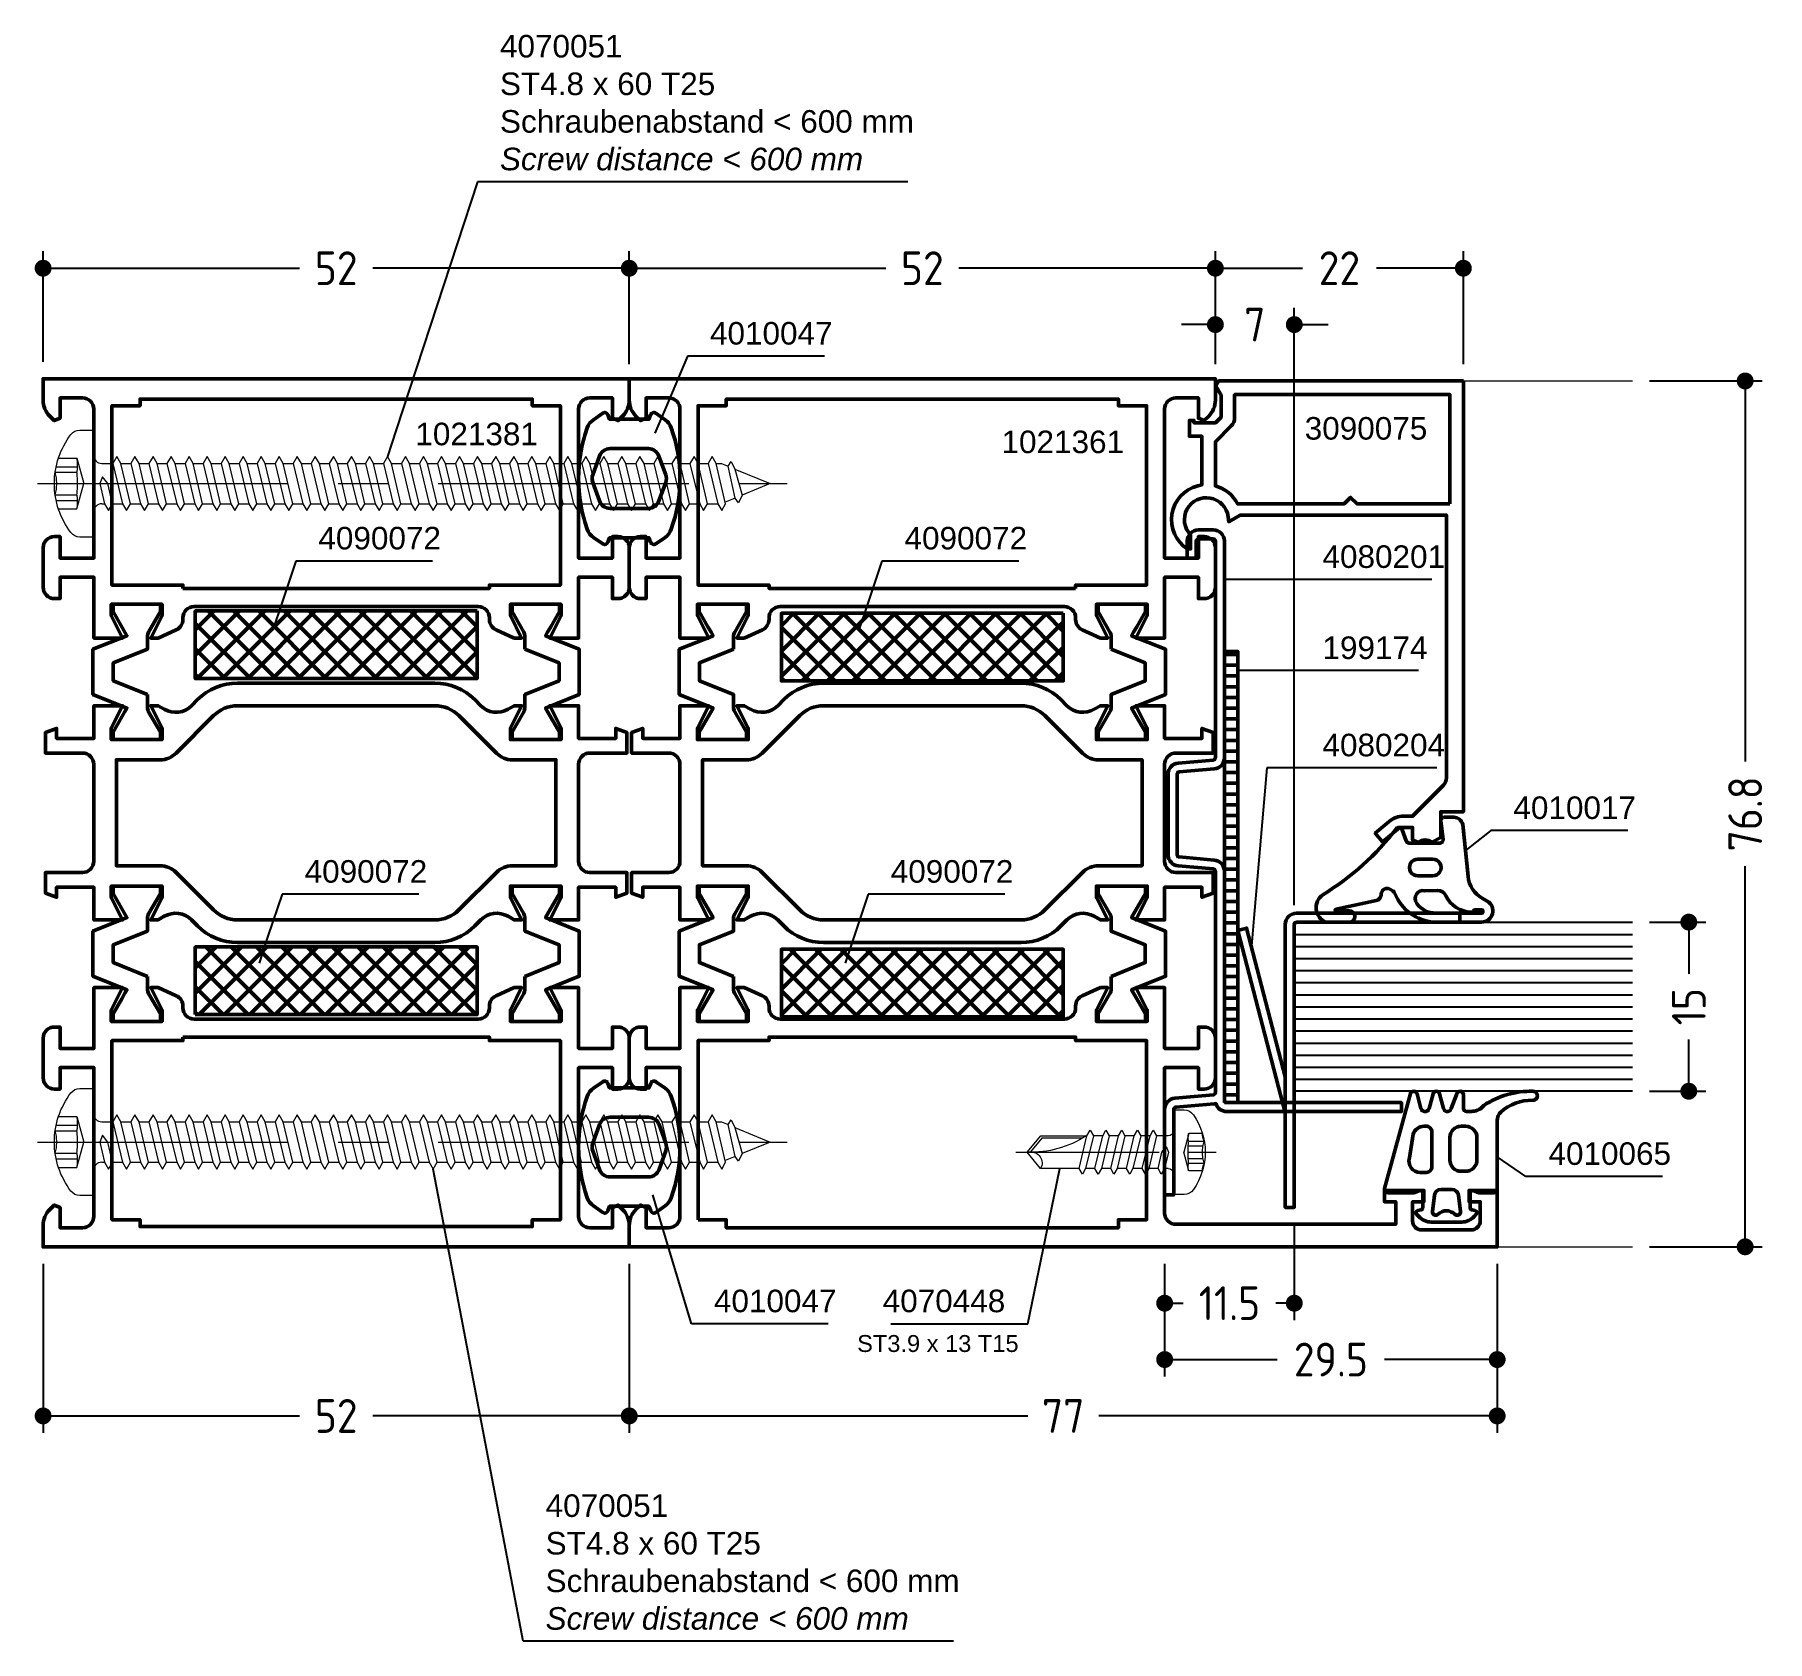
# Model space of a CAD drawing. Header units: millimetres. Extents: x 29 to 183, y 69 to 211.
import ezdxf

# ---------------------------------------------------------------- set-up
doc = ezdxf.new("R2010")
doc.units = ezdxf.units.MM
doc.linetypes.add('CENTER', pattern=[50.8, 31.75, -6.35, 6.35, -6.35])
doc.linetypes.add('HIDDEN', pattern=[9.525, 6.35, -3.175])
for name, color, linetype, lineweight in [('AM_5', 3, 'Continuous', 25), ('AM_C', 50, 'Continuous', 50), ('AM_S', 80, 'Continuous', 50), ('Cent3', 70, 'CENTER', 18), ('CHide4', 10, 'HIDDEN', 13), ('Cont2', 2, 'Continuous', 25), ('Cont3', 70, 'Continuous', 18), ('Cont4', 10, 'Continuous', 13)]:
    doc.layers.add(name, color=color, linetype=linetype, lineweight=lineweight)
doc.layers.add('WBC-GER-ENG', color=7, linetype='Continuous')
doc.styles.add('HBS_DIMTEXTSTYLE', font='isocp.shx')
doc.styles.add('SWISSL', font='swissl.ttf')
doc.dimstyles.new('Konstruktionsschnitt 1-1$0', dxfattribs={"dimscale": 0, "dimtxt": 3, "dimasz": 1.5, "dimexe": 1.5, "dimexo": 1.5, "dimgap": 1.5, "dimtad": 0, "dimdsep": 46, "dimtxsty": 'HBS_DIMTEXTSTYLE', "dimblk": 'PUNKT', "dimcen": 0, "dimclrd": 3, "dimclre": 3, "dimclrt": 2, "dimadec": 1, "dimazin": 2, "dimtfac": 0.7, "dimtofl": 0, "dimtmove": 0, "dimatfit": 3, "dimfxl": 0, "dimtolj": 1, "dimtzin": 0, "dimarcsym": 0})

msp = doc.modelspace()

# ---------------------------------------------------------------- texts
at = {"layer": 'AM_5', "color": 2, "char_height": 2, "attachment_point": 3, "style": 'SWISSL'}
for s, insert in [('1021381', (73.899, 176.767)), ('3090075', (152.8, 177.267)), ('1021361', (125.9, 176.067))]:
    msp.add_mtext(s, dxfattribs=dict(at, insert=insert))

# ---------------------------------------------------------------- blocks, each defined once
blk = doc.blocks.new('*U22', base_point=(71.57, 97.47))
for p, q in [((71.57, 111.39), (41.57, 111.39)), ((71.57, 110.32), (41.57, 110.32)), ((71.57, 109.25), (41.57, 109.25)), ((71.57, 108.18), (41.57, 108.18)), ((71.57, 107.11), (41.57, 107.11)), ((71.57, 106.04), (41.57, 106.04)), ((71.57, 104.97), (41.57, 104.97)), ((71.57, 103.89), (41.57, 103.89)), ((71.57, 102.82), (41.57, 102.82)), ((71.57, 101.75), (41.57, 101.75)), ((71.57, 100.68), (41.57, 100.68)), ((71.57, 99.61), (41.57, 99.61)), ((71.57, 98.54), (41.57, 98.54))]:
    blk.add_line(p, q)
blk.add_lwpolyline([(41.57, 97.47), (71.57, 97.47), (71.57, 112.47), (41.57, 112.47)])
blk = doc.blocks.new('ws4070448')
at = {"layer": 'Cent3', "ltscale": 0.4}
blk.add_lwpolyline([(0, -14), (0, 3.8)], dxfattribs=at)
at = {"layer": 'CHide4', "ltscale": 0.3}
for p, q in [((-0.97, 1.33), (-0.97, 2.72)), ((-0.56, 1.33), (-0.56, 2.61)), ((0.56, 1.33), (0.56, 2.61)), ((0.97, 1.33), (0.97, 2.72))]:
    blk.add_line(p, q, dxfattribs=at)
for points in [[(-1.65, 2.56), (-1.65, 1.33)], [(1.65, 2.56), (1.65, 1.33)], [(-1.65, 1.33), (0, 0.89)], [(1.65, 1.33), (0, 0.89)]]:
    blk.add_lwpolyline(points, dxfattribs=at)
for centre, radius, start, end in [((-1.59, 3.84), 1.28, 267.2848, 298.8872), ((0, 5.49), 2.94, 250.6988, 289.3012), ((1.59, 3.84), 1.28, 241.1128, 272.7152), ((-1.31, 2.49), 1.21, 253.6643, 286.3357), ((0, 11.41), 10.13, 264.4948, 275.5052), ((1.31, 2.49), 1.21, 253.6643, 286.3357)]:
    blk.add_arc(centre, radius, start, end, dxfattribs=at)
at = {"layer": 'Cont4'}
blk.add_lwpolyline([(3.32, 1.75, 0.314856), (-3.32, 1.75, 0.244912), (-3.75, 0.93), (-3.75, 0), (3.75, 0), (3.75, 0.93, 0.244912), (3.32, 1.75, 0.138291)], format="xyb", dxfattribs=at)
for points in [[(-1.95, -1.1), (-1.45, -1.39), (0, -1.04), (0.5, -0.67), (0, -0.47), (-1.45, -0.81)], [(-1.95, -2.5), (-1.45, -2.79), (1.45, -2.1), (1.95, -1.81), (1.45, -1.52), (-1.45, -2.21)], [(-1.95, -3.9), (-1.45, -4.19), (1.45, -3.5), (1.95, -3.21), (1.45, -2.92), (-1.45, -3.61)], [(-1.95, -5.3), (-1.45, -5.59), (1.45, -4.9), (1.95, -4.61), (1.45, -4.32), (-1.45, -5.01)], [(-1.95, -6.7), (-1.45, -6.99), (1.45, -6.3), (1.95, -6.01), (1.45, -5.72), (-1.45, -6.41)], [(-1.45, -8.39), (1.45, -7.7), (1.95, -7.41), (1.45, -7.12), (-1.45, -7.81), (-1.95, -8.1)]]:
    blk.add_lwpolyline(points, close=True, dxfattribs=at)
for points in [[(-1.45, -0.5), (-1.45, -0.81)], [(-1.45, -1.39), (-1.45, -2.21)], [(-1.45, -1.39), (-1.45, -2.21)], [(1.45, -0.5), (1.45, -1.52)], [(-1.45, -2.79), (-1.45, -3.61)], [(1.45, -2.1), (1.45, -2.92)], [(-1.45, -4.19), (-1.45, -5.01)], [(1.45, -3.5), (1.45, -4.32)], [(-1.45, -5.59), (-1.45, -6.41)], [(1.45, -4.9), (1.45, -5.72)], [(-1.45, -6.99), (-1.45, -7.81)], [(1.45, -6.3), (1.45, -7.12)], [(-1.45, -8.38), (-1.45, -11.81), (0, -13), (1.45, -11.79), (1.45, -7.7)], [(1.24, -8.17), (1.24, -11.7), (0.03, -12.71)]]:
    blk.add_lwpolyline(points, dxfattribs=at)
for centre, radius, start, end in [((-1.95, -0.5), 0.5, 0, 90), ((1.95, -0.5), 0.5, 90, 180), ((8.74, -12.6), 8.74, 146.5114, 182.6031), ((-0.95, -12.64), 0.965, 350.682, 121.1143)]:
    blk.add_arc(centre, radius, start, end, dxfattribs=at)
blk = doc.blocks.new('*S271')
at = {"layer": 'AM_5', "color": 3, "linetype": 'Continuous'}
blk.add_line((119.7, 108.16), (120.2, 110.61), dxfattribs=at)
at = {"layer": 'AM_5', "color": 3}
for p, q in [((117.36, 96.84), (119.7, 108.16)), ((105.21, 96.84), (117.36, 96.84))]:
    blk.add_line(p, q, dxfattribs=at)
at = {"layer": 'AM_5', "color": 2, "insert": (115.36, 97.84), "char_height": 2, "attachment_point": 9, "style": 'SWISSL'}
blk.add_mtext('4070448', dxfattribs=at)
blk = doc.blocks.new('ZAHL links')
at = {"layer": 'AM_5', "color": 2, "style": 'SWISSL'}
blk.add_attdef('XXX', (1.85, -2.5), '', height=1.5, dxfattribs=at)
blk = doc.blocks.new('PUNKT')
at = {"color": 0, "linetype": 'Continuous'}
blk.add_line((-0.5, 0), (-1, 0), dxfattribs=at)
at = {"color": 0, "linetype": 'Continuous', "const_width": 0.5}
blk.add_lwpolyline([(-0.25, 0, 1), (0.25, 0, 1)], format="xyb", close=True, dxfattribs=at)
blk = doc.blocks.new('*D26')
at = {"layer": 'AM_5', "color": 3, "lineweight": -2, "transparency": 16777216}
for p, q in [((172.5, 132.47), (177.5, 132.47)), ((176, 130.97), (176, 127.88)), ((176, 118.97), (176, 122.05)), ((172.5, 117.47), (177.5, 117.47))]:
    blk.add_line(p, q, dxfattribs=at)
at = {"layer": 'AM_5', "color": 3, "lineweight": -2, "transparency": 16777216, "xscale": 1.5, "yscale": 1.5, "zscale": 1.5}
for p, rotation in [((176, 132.47), 90), ((176, 117.47), 270)]:
    blk.add_blockref('PUNKT', p, dxfattribs=dict(at, rotation=rotation))
at = {"layer": 'AM_5', "color": 2, "transparency": 16777216, "insert": (176, 124.97), "char_height": 3, "attachment_point": 5, "rotation": 90, "style": 'HBS_DIMTEXTSTYLE'}
blk.add_mtext('\\A1;15', dxfattribs=at)
blk = doc.blocks.new('*D27')
at = {"layer": 'AM_5', "color": 3, "lineweight": -2, "transparency": 16777216}
for p, q in [((172.5, 180.47), (182.5, 180.47)), ((181, 178.97), (181, 146.72)), ((181, 105.17), (181, 137.42)), ((172.5, 103.67), (182.5, 103.67))]:
    blk.add_line(p, q, dxfattribs=at)
at = {"layer": 'AM_5', "color": 3, "lineweight": -2, "transparency": 16777216, "xscale": 1.5, "yscale": 1.5, "zscale": 1.5}
for p, rotation in [((181, 180.47), 90), ((181, 103.67), 270)]:
    blk.add_blockref('PUNKT', p, dxfattribs=dict(at, rotation=rotation))
at = {"layer": 'AM_5', "color": 2, "transparency": 16777216, "insert": (181, 142.07), "char_height": 3, "attachment_point": 5, "rotation": 90, "style": 'HBS_DIMTEXTSTYLE'}
blk.add_mtext('\\A1;76.8', dxfattribs=at)
blk = doc.blocks.new('*D28')
at = {"layer": 'AM_5', "color": 3, "lineweight": -2, "transparency": 16777216}
for p, q in [((30, 182.17), (30, 191.97)), ((82, 181.97), (82, 191.97)), ((31.5, 190.47), (52.76, 190.47)), ((80.5, 190.47), (59.24, 190.47))]:
    blk.add_line(p, q, dxfattribs=at)
at = {"layer": 'AM_5', "color": 3, "lineweight": -2, "transparency": 16777216, "xscale": 1.5, "yscale": 1.5, "zscale": 1.5, "rotation": 180}
blk.add_blockref('PUNKT', (30, 190.47), dxfattribs=at)
at = {"layer": 'AM_5', "color": 3, "lineweight": -2, "transparency": 16777216, "xscale": 1.5, "yscale": 1.5, "zscale": 1.5}
blk.add_blockref('PUNKT', (82, 190.47), dxfattribs=at)
at = {"layer": 'AM_5', "color": 2, "transparency": 16777216, "insert": (56, 190.47), "char_height": 3, "attachment_point": 5, "style": 'HBS_DIMTEXTSTYLE'}
blk.add_mtext('\\A1;52', dxfattribs=at)
blk = doc.blocks.new('*D29')
at = {"layer": 'AM_5', "color": 3, "lineweight": -2, "transparency": 16777216}
for p, q in [((82, 181.97), (82, 191.97)), ((134, 181.97), (134, 191.97)), ((83.5, 190.47), (104.76, 190.47)), ((132.5, 190.47), (111.24, 190.47))]:
    blk.add_line(p, q, dxfattribs=at)
at = {"layer": 'AM_5', "color": 3, "lineweight": -2, "transparency": 16777216, "xscale": 1.5, "yscale": 1.5, "zscale": 1.5, "rotation": 180}
blk.add_blockref('PUNKT', (82, 190.47), dxfattribs=at)
at = {"layer": 'AM_5', "color": 3, "lineweight": -2, "transparency": 16777216, "xscale": 1.5, "yscale": 1.5, "zscale": 1.5}
blk.add_blockref('PUNKT', (134, 190.47), dxfattribs=at)
at = {"layer": 'AM_5', "color": 2, "transparency": 16777216, "insert": (108, 190.47), "char_height": 3, "attachment_point": 5, "style": 'HBS_DIMTEXTSTYLE'}
blk.add_mtext('\\A1;52', dxfattribs=at)
blk = doc.blocks.new('*D30')
at = {"layer": 'AM_5', "color": 3, "lineweight": -2, "transparency": 16777216}
for p, q in [((134, 181.97), (134, 191.97)), ((156, 181.97), (156, 191.97)), ((135.5, 190.47), (141.72, 190.47)), ((154.5, 190.47), (148.28, 190.47))]:
    blk.add_line(p, q, dxfattribs=at)
at = {"layer": 'AM_5', "color": 3, "lineweight": -2, "transparency": 16777216, "xscale": 1.5, "yscale": 1.5, "zscale": 1.5, "rotation": 180}
blk.add_blockref('PUNKT', (134, 190.47), dxfattribs=at)
at = {"layer": 'AM_5', "color": 3, "lineweight": -2, "transparency": 16777216, "xscale": 1.5, "yscale": 1.5, "zscale": 1.5}
blk.add_blockref('PUNKT', (156, 190.47), dxfattribs=at)
at = {"layer": 'AM_5', "color": 2, "transparency": 16777216, "insert": (145, 190.47), "char_height": 3, "attachment_point": 5, "style": 'HBS_DIMTEXTSTYLE'}
blk.add_mtext('\\A1;22', dxfattribs=at)
blk = doc.blocks.new('*D31')
at = {"layer": 'AM_5', "color": 3, "lineweight": -2, "transparency": 16777216}
for p, q in [((134, 181.97), (134, 186.97)), ((141, 133.97), (141, 186.97)), ((132.5, 185.47), (131, 185.47)), ((142.5, 185.47), (144, 185.47))]:
    blk.add_line(p, q, dxfattribs=at)
at = {"layer": 'AM_5', "color": 3, "lineweight": -2, "transparency": 16777216, "xscale": 1.5, "yscale": 1.5, "zscale": 1.5}
blk.add_blockref('PUNKT', (134, 185.47), dxfattribs=at)
at = {"layer": 'AM_5', "color": 3, "lineweight": -2, "transparency": 16777216, "xscale": 1.5, "yscale": 1.5, "zscale": 1.5, "rotation": 180}
blk.add_blockref('PUNKT', (141, 185.47), dxfattribs=at)
at = {"layer": 'AM_5', "color": 2, "transparency": 16777216, "insert": (137.5, 185.47), "char_height": 3, "attachment_point": 5, "style": 'HBS_DIMTEXTSTYLE'}
blk.add_mtext('\\A1;7', dxfattribs=at)
blk = doc.blocks.new('*D32')
at = {"layer": 'AM_5', "color": 3, "lineweight": -2, "transparency": 16777216}
for p, q in [((141, 105.67), (141, 97.17)), ((129.5, 102.17), (129.5, 97.17)), ((131, 98.67), (131.14, 98.67)), ((139.5, 98.67), (139.36, 98.67))]:
    blk.add_line(p, q, dxfattribs=at)
at = {"layer": 'AM_5', "color": 3, "lineweight": -2, "transparency": 16777216, "xscale": 1.5, "yscale": 1.5, "zscale": 1.5, "rotation": 180}
blk.add_blockref('PUNKT', (129.5, 98.67), dxfattribs=at)
at = {"layer": 'AM_5', "color": 3, "lineweight": -2, "transparency": 16777216, "xscale": 1.5, "yscale": 1.5, "zscale": 1.5}
blk.add_blockref('PUNKT', (141, 98.67), dxfattribs=at)
at = {"layer": 'AM_5', "color": 2, "transparency": 16777216, "insert": (135.25, 98.67), "char_height": 3, "attachment_point": 5, "style": 'HBS_DIMTEXTSTYLE'}
blk.add_mtext('\\A1;11.5', dxfattribs=at)
blk = doc.blocks.new('*D33')
at = {"layer": 'AM_5', "color": 3, "lineweight": -2, "transparency": 16777216}
for p, q in [((129.5, 102.17), (129.5, 92.17)), ((159, 102.17), (159, 92.17)), ((131, 93.67), (139.49, 93.67)), ((157.5, 93.67), (149.01, 93.67))]:
    blk.add_line(p, q, dxfattribs=at)
at = {"layer": 'AM_5', "color": 3, "lineweight": -2, "transparency": 16777216, "xscale": 1.5, "yscale": 1.5, "zscale": 1.5, "rotation": 180}
blk.add_blockref('PUNKT', (129.5, 93.67), dxfattribs=at)
at = {"layer": 'AM_5', "color": 3, "lineweight": -2, "transparency": 16777216, "xscale": 1.5, "yscale": 1.5, "zscale": 1.5}
blk.add_blockref('PUNKT', (159, 93.67), dxfattribs=at)
at = {"layer": 'AM_5', "color": 2, "transparency": 16777216, "insert": (144.25, 93.67), "char_height": 3, "attachment_point": 5, "style": 'HBS_DIMTEXTSTYLE'}
blk.add_mtext('\\A1;29.5', dxfattribs=at)
blk = doc.blocks.new('*D34')
at = {"layer": 'AM_5', "color": 3, "lineweight": -2, "transparency": 16777216}
for p, q in [((82, 102.17), (82, 87.17)), ((159, 102.17), (159, 87.17)), ((83.5, 88.67), (117.35, 88.67)), ((157.5, 88.67), (123.65, 88.67))]:
    blk.add_line(p, q, dxfattribs=at)
at = {"layer": 'AM_5', "color": 3, "lineweight": -2, "transparency": 16777216, "xscale": 1.5, "yscale": 1.5, "zscale": 1.5, "rotation": 180}
blk.add_blockref('PUNKT', (82, 88.67), dxfattribs=at)
at = {"layer": 'AM_5', "color": 3, "lineweight": -2, "transparency": 16777216, "xscale": 1.5, "yscale": 1.5, "zscale": 1.5}
blk.add_blockref('PUNKT', (159, 88.67), dxfattribs=at)
at = {"layer": 'AM_5', "color": 2, "transparency": 16777216, "insert": (120.5, 88.67), "char_height": 3, "attachment_point": 5, "style": 'HBS_DIMTEXTSTYLE'}
blk.add_mtext('\\A1;77', dxfattribs=at)
blk = doc.blocks.new('*S272')
at = {"layer": 'AM_5', "color": 3, "linetype": 'Continuous'}
blk.add_line((137.3, 162.86), (134.8, 162.86), dxfattribs=at)
at = {"layer": 'AM_5', "color": 3}
for p, q in [((141, 162.86), (137.3, 162.86)), ((153.2, 162.86), (141, 162.86))]:
    blk.add_line(p, q, dxfattribs=at)
at = {"layer": 'AM_5', "color": 2, "insert": (143.5, 163.86), "char_height": 2, "attachment_point": 7, "style": 'SWISSL'}
blk.add_mtext('4080201', dxfattribs=at)
blk = doc.blocks.new('*S273')
at = {"layer": 'AM_5', "color": 3, "linetype": 'Continuous'}
blk.add_line((138.5, 154.78), (136, 154.78), dxfattribs=at)
at = {"layer": 'AM_5', "color": 3}
for p, q in [((141, 154.78), (138.5, 154.78)), ((152.02, 154.78), (141, 154.78))]:
    blk.add_line(p, q, dxfattribs=at)
at = {"layer": 'AM_5', "color": 2, "insert": (143.5, 155.78), "char_height": 2, "attachment_point": 7, "style": 'SWISSL'}
blk.add_mtext('199174', dxfattribs=at)
blk = doc.blocks.new('*S274')
at = {"layer": 'AM_5', "color": 3}
for p, q in [((138.56, 146.15), (137.41, 132.82)), ((153.66, 146.15), (138.56, 146.15))]:
    blk.add_line(p, q, dxfattribs=at)
at = {"layer": 'AM_5', "color": 3, "linetype": 'Continuous'}
blk.add_line((137.41, 132.82), (137.19, 130.33), dxfattribs=at)
at = {"layer": 'AM_5', "color": 2, "insert": (143.5, 147.15), "char_height": 2, "attachment_point": 7, "style": 'SWISSL'}
blk.add_mtext('4080204', dxfattribs=at)
blk = doc.blocks.new('*S275')
at = {"layer": 'AM_5', "color": 3, "linetype": 'Continuous'}
blk.add_line((158.15, 140.36), (156.18, 138.82), dxfattribs=at)
at = {"layer": 'AM_5', "color": 3}
for p, q in [((158.44, 140.59), (158.15, 140.36)), ((170.59, 140.59), (158.44, 140.59))]:
    blk.add_line(p, q, dxfattribs=at)
at = {"layer": 'AM_5', "color": 2, "insert": (160.44, 141.59), "char_height": 2, "attachment_point": 7, "style": 'SWISSL'}
blk.add_mtext('4010017', dxfattribs=at)
blk = doc.blocks.new('*S276')
at = {"layer": 'AM_5', "color": 3, "linetype": 'Continuous'}
blk.add_line((161.07, 110.24), (159, 111.64), dxfattribs=at)
at = {"layer": 'AM_5', "color": 3}
for p, q in [((161.55, 109.91), (161.07, 110.24)), ((173.68, 109.91), (161.55, 109.91))]:
    blk.add_line(p, q, dxfattribs=at)
at = {"layer": 'AM_5', "color": 2, "insert": (163.55, 110.91), "char_height": 2, "attachment_point": 7, "style": 'SWISSL'}
blk.add_mtext('4010065', dxfattribs=at)
blk = doc.blocks.new('*S277')
at = {"layer": 'AM_5', "color": 3}
for p, q in [((104.42, 164.5), (103.17, 160.77)), ((116.55, 164.5), (104.42, 164.5))]:
    blk.add_line(p, q, dxfattribs=at)
at = {"layer": 'AM_5', "color": 3, "linetype": 'Continuous'}
blk.add_line((103.17, 160.77), (102.38, 158.4), dxfattribs=at)
at = {"layer": 'AM_5', "color": 2, "insert": (106.42, 165.5), "char_height": 2, "attachment_point": 7, "style": 'SWISSL'}
blk.add_mtext('4090072', dxfattribs=at)
blk = doc.blocks.new('*S278')
at = {"layer": 'AM_5', "color": 3}
for p, q in [((103.2, 134.94), (101.95, 131.21)), ((115.33, 134.94), (103.2, 134.94))]:
    blk.add_line(p, q, dxfattribs=at)
at = {"layer": 'AM_5', "color": 3, "linetype": 'Continuous'}
blk.add_line((101.95, 131.21), (101.16, 128.84), dxfattribs=at)
at = {"layer": 'AM_5', "color": 2, "insert": (105.2, 135.94), "char_height": 2, "attachment_point": 7, "style": 'SWISSL'}
blk.add_mtext('4090072', dxfattribs=at)
blk = doc.blocks.new('*S279')
at = {"layer": 'AM_5', "color": 3}
for p, q in [((52.42, 164.5), (51.17, 160.77)), ((64.55, 164.5), (52.42, 164.5))]:
    blk.add_line(p, q, dxfattribs=at)
at = {"layer": 'AM_5', "color": 3, "linetype": 'Continuous'}
blk.add_line((51.17, 160.77), (50.38, 158.4), dxfattribs=at)
at = {"layer": 'AM_5', "color": 2, "insert": (54.42, 165.5), "char_height": 2, "attachment_point": 7, "style": 'SWISSL'}
blk.add_mtext('4090072', dxfattribs=at)
blk = doc.blocks.new('*S280')
at = {"layer": 'AM_5', "color": 3}
for p, q in [((51.2, 134.94), (49.95, 131.21)), ((63.33, 134.94), (51.2, 134.94))]:
    blk.add_line(p, q, dxfattribs=at)
at = {"layer": 'AM_5', "color": 3, "linetype": 'Continuous'}
blk.add_line((49.95, 131.21), (49.16, 128.84), dxfattribs=at)
at = {"layer": 'AM_5', "color": 2, "insert": (53.2, 135.94), "char_height": 2, "attachment_point": 7, "style": 'SWISSL'}
blk.add_mtext('4090072', dxfattribs=at)
blk = doc.blocks.new('*D48')
at = {"layer": 'AM_5', "color": 3, "lineweight": -2, "transparency": 16777216}
for p, q in [((30, 102.17), (30, 87.17)), ((82, 102.17), (82, 87.17)), ((31.5, 88.67), (52.76, 88.67)), ((80.5, 88.67), (59.24, 88.67))]:
    blk.add_line(p, q, dxfattribs=at)
at = {"layer": 'AM_5', "color": 3, "lineweight": -2, "transparency": 16777216, "xscale": 1.5, "yscale": 1.5, "zscale": 1.5, "rotation": 180}
blk.add_blockref('PUNKT', (30, 88.67), dxfattribs=at)
at = {"layer": 'AM_5', "color": 3, "lineweight": -2, "transparency": 16777216, "xscale": 1.5, "yscale": 1.5, "zscale": 1.5}
blk.add_blockref('PUNKT', (82, 88.67), dxfattribs=at)
at = {"layer": 'AM_5', "color": 2, "transparency": 16777216, "insert": (56, 88.67), "char_height": 3, "attachment_point": 5, "style": 'HBS_DIMTEXTSTYLE'}
blk.add_mtext('\\A1;52', dxfattribs=at)
blk = doc.blocks.new('ws4070051')
at = {"layer": 'Cent3', "ltscale": 0.7}
blk.add_line((0, 5), (0, -61.5), dxfattribs=at)
at = {"layer": 'CHide4', "ltscale": 0.5}
for points in [[(-2.25, 3.14), (-2.25, 1.5)], [(-1.5, 3.34), (-1.5, 1.44)], [(-1, 3.43), (-1, 1.5)], [(1, 3.43), (1, 1.5)], [(1.5, 3.34), (1.5, 1.44)], [(2.25, 3.14), (2.25, 1.5)], [(-2.25, 1.5), (0, 0.9)], [(2.25, 1.5), (0, 0.9)]]:
    blk.add_lwpolyline(points, dxfattribs=at)
for centre, radius, start, end in [((0, 6.79), 3.5, 253.4149, 286.5851), ((-1.62, 4.82), 3.38, 259.3357, 280.6643), ((0, 9.6), 8.16, 262.9585, 277.0415), ((1.62, 4.82), 3.38, 259.3357, 280.6643)]:
    blk.add_arc(centre, radius, start, end, dxfattribs=at)
at = {"layer": 'Cont4'}
blk.add_line((-1.79, -0.7), (-1.79, -0.95), dxfattribs=at)
blk.add_lwpolyline([(0, 3.5, -0.163834), (4.35, 2.03, -0.234469), (4.75, 1.24), (4.75, 0), (-4.75, 0), (-4.75, 1.24, -0.234469), (-4.35, 2.03, -0.163834)], format="xyb", close=True, dxfattribs=at)
for points in [[(0, -0.52), (-1.79, -0.95), (-2.4, -1.3), (-1.79, -1.65), (0, -1.23), (0.61, -0.77), (0, -0.52)], [(1.79, -0.7), (1.79, -1.69)], [(-1.79, -1.65), (-1.79, -2.55)], [(-1.79, -1.65), (-1.79, -2.35)], [(1.79, -2.41), (1.79, -3.29)], [(-1.79, -3.25), (-1.79, -3.95)], [(-1.79, -3.25), (-1.79, -4.15)], [(1.79, -4.01), (1.79, -4.89)], [(-1.79, -4.85), (-1.79, -5.55)], [(-1.79, -4.85), (-1.79, -5.75)], [(1.79, -5.61), (1.79, -6.49)], [(-1.79, -6.45), (-1.79, -7.15)], [(-1.79, -6.45), (-1.79, -7.35)], [(1.79, -7.21), (1.79, -8.09)], [(-1.79, -8.05), (-1.79, -8.75)], [(-1.79, -8.05), (-1.79, -8.95)], [(1.79, -8.81), (1.79, -9.69)], [(-1.79, -9.65), (-1.79, -10.35)], [(-1.79, -9.65), (-1.79, -10.55)], [(1.79, -10.41), (1.79, -11.29)], [(-1.79, -11.25), (-1.79, -11.95)], [(-1.79, -11.25), (-1.79, -12.15)], [(1.79, -12.01), (1.79, -12.89)], [(-1.79, -12.85), (-1.79, -13.55)], [(-1.79, -12.85), (-1.79, -13.75)], [(1.79, -13.61), (1.79, -14.49)], [(-1.79, -14.45), (-1.79, -15.15)], [(-1.79, -14.45), (-1.79, -15.35)], [(1.79, -15.21), (1.79, -16.09)], [(-1.79, -16.05), (-1.79, -16.75)], [(-1.79, -16.05), (-1.79, -16.95)], [(1.79, -16.81), (1.79, -17.69)], [(-1.79, -17.65), (-1.79, -18.35)], [(-1.79, -17.65), (-1.79, -18.55)], [(1.79, -18.41), (1.79, -19.29)], [(-1.79, -19.25), (-1.79, -19.95)], [(-1.79, -19.25), (-1.79, -20.15)], [(-1.79, -20.85), (-1.79, -21.55)], [(-1.79, -20.85), (-1.79, -21.75)], [(1.79, -20.01), (1.79, -20.89)], [(-1.79, -22.45), (-1.79, -23.15)], [(-1.79, -22.45), (-1.79, -23.35)], [(1.79, -21.61), (1.79, -22.49)], [(-1.79, -24.05), (-1.79, -24.75)], [(-1.79, -24.05), (-1.79, -24.95)], [(1.79, -23.21), (1.79, -24.09)], [(-1.79, -25.65), (-1.79, -26.35)], [(-1.79, -25.65), (-1.79, -26.55)], [(1.79, -24.81), (1.79, -25.69)], [(-1.79, -27.25), (-1.79, -27.95)], [(-1.79, -27.25), (-1.79, -28.15)], [(1.79, -26.41), (1.79, -27.29)], [(-1.79, -28.85), (-1.79, -29.55)], [(-1.79, -28.85), (-1.79, -29.75)], [(1.79, -28.01), (1.79, -28.89)], [(-1.79, -30.45), (-1.79, -31.35)], [(-1.79, -30.45), (-1.79, -31.15)], [(1.79, -29.61), (1.79, -30.49)], [(-1.79, -32.05), (-1.79, -32.95)], [(1.79, -31.21), (1.79, -32.09)], [(-1.79, -33.65), (-1.79, -34.55)], [(1.79, -32.81), (1.79, -33.69)], [(-1.79, -35.25), (-1.79, -36.15)], [(1.79, -34.41), (1.79, -35.29)], [(-1.79, -36.85), (-1.79, -37.75)], [(1.79, -36.01), (1.79, -36.89)], [(1.79, -37.61), (1.79, -38.49)], [(-1.79, -38.45), (-1.79, -39.35)], [(1.79, -39.21), (1.79, -40.09)], [(-1.79, -40.05), (-1.79, -40.95)], [(1.79, -40.81), (1.79, -41.69)], [(-1.79, -41.65), (-1.79, -42.55)], [(1.79, -42.41), (1.79, -43.29)], [(-1.79, -43.25), (-1.79, -44.15)], [(1.79, -44.01), (1.79, -44.89)], [(-1.79, -44.85), (-1.79, -45.75)], [(1.79, -45.61), (1.79, -46.49)], [(-1.79, -46.45), (-1.79, -47.35)], [(1.79, -47.21), (1.79, -48.09)], [(-1.79, -48.05), (-1.79, -48.95)], [(1.79, -48.81), (1.79, -49.69)], [(-1.79, -49.65), (-1.79, -50.55)], [(1.79, -50.41), (1.79, -51.29)], [(-1.79, -51.25), (-1.79, -52.15)], [(1.79, -52.01), (1.79, -52.89)], [(-1.79, -52.85), (-1.79, -53.75)], [(1.79, -53.61), (1.79, -54.49)], [(-1.79, -54.45), (-1.79, -55.35)], [(1.79, -55.21), (1.79, -55.68)], [(-1.28, -56.91), (-1.65, -56.02)], [(1.79, -55.68), (1.55, -56.27)], [(1.29, -56.88), (0, -60), (-1.02, -57.53)]]:
    blk.add_lwpolyline(points, dxfattribs=at)
for points in [[(1.79, -2.41), (2.41, -2.05), (1.79, -1.69), (-1.79, -2.55), (-2.4, -2.9), (-1.79, -3.25)], [(1.79, -4.01), (2.41, -3.65), (1.79, -3.29), (-1.79, -4.15), (-2.4, -4.5), (-1.79, -4.85)], [(1.79, -5.61), (2.41, -5.25), (1.79, -4.89), (-1.79, -5.75), (-2.4, -6.1), (-1.79, -6.45)], [(1.79, -7.21), (2.41, -6.85), (1.79, -6.49), (-1.79, -7.35), (-2.4, -7.7), (-1.79, -8.05)], [(1.79, -8.81), (2.41, -8.45), (1.79, -8.09), (-1.79, -8.95), (-2.4, -9.3), (-1.79, -9.65)], [(1.79, -10.41), (2.41, -10.05), (1.79, -9.69), (-1.79, -10.55), (-2.4, -10.9), (-1.79, -11.25)], [(1.79, -12.01), (2.41, -11.65), (1.79, -11.29), (-1.79, -12.15), (-2.4, -12.5), (-1.79, -12.85)], [(1.79, -13.61), (2.41, -13.25), (1.79, -12.89), (-1.79, -13.75), (-2.4, -14.1), (-1.79, -14.45)], [(1.79, -15.21), (2.41, -14.85), (1.79, -14.49), (-1.79, -15.35), (-2.4, -15.7), (-1.79, -16.05)], [(1.79, -16.81), (2.41, -16.45), (1.79, -16.09), (-1.79, -16.95), (-2.4, -17.3), (-1.79, -17.65)], [(1.79, -18.41), (2.41, -18.05), (1.79, -17.69), (-1.79, -18.55), (-2.4, -18.9), (-1.79, -19.25)], [(1.79, -20.01), (2.41, -19.65), (1.79, -19.29), (-1.79, -20.15), (-2.4, -20.5), (-1.79, -20.85)], [(1.79, -21.61), (2.41, -21.25), (1.79, -20.89), (-1.79, -21.75), (-2.4, -22.1), (-1.79, -22.45)], [(1.79, -23.21), (2.41, -22.85), (1.79, -22.49), (-1.79, -23.35), (-2.4, -23.7), (-1.79, -24.05)], [(1.79, -24.81), (2.41, -24.45), (1.79, -24.09), (-1.79, -24.95), (-2.4, -25.3), (-1.79, -25.65)], [(1.79, -26.41), (2.41, -26.05), (1.79, -25.69), (-1.79, -26.55), (-2.4, -26.9), (-1.79, -27.25)], [(1.79, -28.01), (2.41, -27.65), (1.79, -27.29), (-1.79, -28.15), (-2.4, -28.5), (-1.79, -28.85)], [(1.79, -29.61), (2.41, -29.25), (1.79, -28.89), (-1.79, -29.75), (-2.4, -30.1), (-1.79, -30.45)], [(1.79, -31.21), (2.41, -30.85), (1.79, -30.49), (-1.79, -31.35), (-2.4, -31.7), (-1.79, -32.05)], [(1.79, -32.81), (2.41, -32.45), (1.79, -32.09), (-1.79, -32.95), (-2.4, -33.3), (-1.79, -33.65)], [(1.79, -34.41), (2.41, -34.05), (1.79, -33.69), (-1.79, -34.55), (-2.4, -34.9), (-1.79, -35.25)], [(1.79, -36.01), (2.41, -35.65), (1.79, -35.29), (-1.79, -36.15), (-2.4, -36.5), (-1.79, -36.85)], [(1.79, -37.61), (2.41, -37.25), (1.79, -36.89), (-1.79, -37.75), (-2.4, -38.1), (-1.79, -38.45)], [(1.79, -39.21), (2.41, -38.85), (1.79, -38.49), (-1.79, -39.35), (-2.4, -39.7), (-1.79, -40.05)], [(1.79, -40.81), (2.41, -40.45), (1.79, -40.09), (-1.79, -40.95), (-2.4, -41.3), (-1.79, -41.65)], [(1.79, -42.41), (2.41, -42.05), (1.79, -41.69), (-1.79, -42.55), (-2.4, -42.9), (-1.79, -43.25)], [(1.79, -44.01), (2.41, -43.65), (1.79, -43.29), (-1.79, -44.15), (-2.4, -44.5), (-1.79, -44.85)], [(1.79, -45.61), (2.41, -45.25), (1.79, -44.89), (-1.79, -45.75), (-2.4, -46.1), (-1.79, -46.45)], [(1.79, -47.21), (2.41, -46.85), (1.79, -46.49), (-1.79, -47.35), (-2.4, -47.7), (-1.79, -48.05)], [(1.79, -48.81), (2.41, -48.45), (1.79, -48.09), (-1.79, -48.95), (-2.4, -49.3), (-1.79, -49.65)], [(1.79, -50.41), (2.41, -50.05), (1.79, -49.69), (-1.79, -50.55), (-2.4, -50.9), (-1.79, -51.25)], [(1.79, -52.01), (2.41, -51.65), (1.79, -51.29), (-1.79, -52.15), (-2.4, -52.5), (-1.79, -52.85)], [(1.79, -53.61), (2.41, -53.25), (1.79, -52.89), (-1.79, -53.75), (-2.4, -54.1), (-1.79, -54.45)], [(1.79, -55.21), (2.41, -54.85), (1.79, -54.49), (-1.79, -55.35), (-2.4, -55.7), (-1.79, -56.05)], [(1.55, -56.27), (1.97, -56.55), (1.29, -56.88), (-1.02, -57.53), (-1.7, -57.2), (-1.28, -56.91)]]:
    blk.add_lwpolyline(points, close=True, dxfattribs=at)
for centre, start, end in [((-2.49, -0.7), 0, 90), ((2.49, -0.7), 90, 180)]:
    blk.add_arc(centre, 0.7, start, end, dxfattribs=at)
blk = doc.blocks.new('*S281')
at = {"layer": 'WBC-GER-ENG', "color": 3}
for p, q in [((68.53, 198.13), (61.33, 176.15)), ((106.71, 198.13), (68.53, 198.13))]:
    blk.add_line(p, q, dxfattribs=at)
at = {"layer": 'WBC-GER-ENG', "color": 3, "linetype": 'Continuous'}
blk.add_line((61.33, 176.15), (60.55, 173.78), dxfattribs=at)
at = {"layer": 'WBC-GER-ENG', "color": 2, "insert": (70.53, 199.13), "char_height": 2, "attachment_point": 7, "style": 'SWISSL'}
blk.add_mtext('4070051\\PST4.8 x 60 T25\\PSchraubenabstand < 600 mm\\P\\fSwis721 Lt BT|b0|i1|c0|p34;Screw distance < 600 mm', dxfattribs=at)
blk = doc.blocks.new('*S282')
at = {"layer": 'WBC-GER-ENG', "color": 3, "linetype": 'Continuous'}
blk.add_line((65.07, 108.11), (64.6, 110.57), dxfattribs=at)
at = {"layer": 'WBC-GER-ENG', "color": 3}
for p, q in [((72.58, 68.68), (65.07, 108.11)), ((110.76, 68.68), (72.58, 68.68))]:
    blk.add_line(p, q, dxfattribs=at)
at = {"layer": 'WBC-GER-ENG', "color": 2, "insert": (74.58, 69.68), "char_height": 2, "attachment_point": 7, "style": 'SWISSL'}
blk.add_mtext('4070051\\PST4.8 x 60 T25\\PSchraubenabstand < 600 mm\\P\\fSwis721 Lt BT|b0|i1|c0|p34;Screw distance < 600 mm', dxfattribs=at)
blk = doc.blocks.new('*S283')
at = {"layer": 'AM_5', "color": 3, "linetype": 'Continuous'}
blk.add_line((84.8, 105.88), (84.08, 108.27), dxfattribs=at)
at = {"layer": 'AM_5', "color": 3}
for p, q in [((87.51, 96.84), (84.8, 105.88)), ((99.66, 96.84), (87.51, 96.84))]:
    blk.add_line(p, q, dxfattribs=at)
at = {"layer": 'AM_5', "color": 2, "insert": (89.51, 97.84), "char_height": 2, "attachment_point": 7, "style": 'SWISSL'}
blk.add_mtext('4010047', dxfattribs=at)
blk = doc.blocks.new('*S284')
at = {"layer": 'AM_5', "color": 3}
for p, q in [((87.16, 182.67), (85.24, 178.13)), ((99.31, 182.67), (87.16, 182.67))]:
    blk.add_line(p, q, dxfattribs=at)
at = {"layer": 'AM_5', "color": 3, "linetype": 'Continuous'}
blk.add_line((85.24, 178.13), (84.27, 175.83), dxfattribs=at)
at = {"layer": 'AM_5', "color": 2, "insert": (89.16, 183.67), "char_height": 2, "attachment_point": 7, "style": 'SWISSL'}
blk.add_mtext('4010047', dxfattribs=at)
blk = doc.blocks.new('WI4010047')
for points in [[(4.36, 3.73, 0.156567), (3.63, 3.18), (3.05, 2.35, 0.493145), (3.2, 1.9), (3.6, 1.75), (3.6, -1.75), (3.2, -1.9, 0.493145), (3.05, -2.35), (3.63, -3.18, 0.156567), (4.36, -3.73, 0.17099), (13.34, -3.73, 0.156567), (14.07, -3.18), (14.65, -2.35, 0.493145), (14.5, -1.9), (14.1, -1.75), (14.1, 1.75), (14.5, 1.9, 0.493145), (14.65, 2.35), (14.07, 3.18, 0.156567), (13.34, 3.73, 0.17099), (4.36, 3.73)], [(8.51, 3.24, -0.176327), (9.19, 3.24), (10.84, 2.64, -0.315299), (11.5, 1.7), (11.5, -1.7, -0.315299), (10.84, -2.64), (9.19, -3.24, -0.176327), (8.51, -3.24), (6.86, -2.64, -0.315299), (6.2, -1.7), (6.2, 1.7, -0.315299), (6.86, 2.64), (8.51, 3.24)]]:
    blk.add_lwpolyline(points, format="xyb", close=True)
blk = doc.blocks.new('WI1021361')
for points in [[(23, 41.8), (22.27, 40.19, -0.294108), (21.36, 39.6), (21.2, 39.6, 0.414214), (20.2, 38.6), (20.2, 13.4, 0.414214), (21.2, 12.4), (21.36, 12.4, -0.294108), (22.27, 11.81), (23, 10.2), (23, 9.55), (21, 10.55), (20, 10.55), (20, 6.05), (21, 6.05), (23, 7.05), (23, 4.5), (17.6, 4.5), (17.6, 1.5), (19.5, 1.5), (19.5, 1, -0.414214), (18.5, 0), (15, 0, -0.414214), (14, 1), (14, 1.5), (15.9, 1.5), (15.9, 4.5), (2.7, 4.5, 0.414214), (1.7, 3.5), (1.7, 1.5), (3.5, 1.5), (3.71, 0.99), (3.31, 0.59, -0.198912), (1.9, 0), (0, 0), (0, 77), (5, 77), (5, 74.5), (4, 74.5), (4, 75.5), (2.3, 75.5, 0.414214), (1.5, 74.7), (1.5, 70.3, 0.414214), (2.3, 69.5), (4, 69.5), (4, 70.5), (5, 70.5), (5, 67), (4, 67), (4, 68), (2, 68), (2, 48.5, 0.414214), (3, 47.5), (15.9, 47.5), (15.9, 50.5), (14, 50.5), (14, 51, -0.414214), (15, 52), (18.5, 52, -0.414214), (19.5, 51), (19.5, 50.5), (17.6, 50.5), (17.6, 47.5), (23, 47.5), (23, 44.95), (21, 45.95), (20, 45.95), (20, 41.45), (21, 41.45), (23, 42.45), (23, 41.8)], [(54, 10.2), (54.73, 11.81, -0.294108), (55.64, 12.4), (55.8, 12.4, 0.414214), (56.8, 13.4), (56.8, 38.6, 0.414214), (55.8, 39.6), (55.64, 39.6, -0.294108), (54.73, 40.19), (54, 41.8), (54, 42.45), (56, 41.45), (57, 41.45), (57, 45.95), (56, 45.95), (54, 44.95), (54, 47.5), (59.4, 47.5), (59.4, 50.5), (57.5, 50.5), (57.5, 51, -0.414214), (58.5, 52), (62, 52, -0.414214), (63, 51), (63, 50.5), (61.1, 50.5), (61.1, 47.5), (74.3, 47.5, 0.414214), (75.3, 48.5), (75.3, 50.5), (73.5, 50.5), (73.29, 51.01), (73.69, 51.41, -0.198912), (75.1, 52), (77, 52), (77, 0), (75.1, 0, -0.198912), (73.69, 0.59), (73.29, 0.99), (73.5, 1.5), (75.3, 1.5), (75.3, 3.5, 0.414214), (74.3, 4.5), (61.1, 4.5), (61.1, 1.5), (63, 1.5), (63, 1, -0.414214), (62, 0), (58.5, 0, -0.414214), (57.5, 1), (57.5, 1.5), (59.4, 1.5), (59.4, 4.5), (54, 4.5), (54, 7.05), (56, 6.05), (57, 6.05), (57, 10.55), (56, 10.55), (54, 9.55), (54, 10.2)], [(23.99, 42.75), (22.87, 42.75, 0.131652), (22.47, 42.64), (20.66, 41.6), (20, 41.6), (20, 45.8), (20.66, 45.8), (22, 45.03), (22.49, 44.74), (22.79, 44.57), (24, 47.58), (28, 47.58), (29.21, 44.57), (31.34, 45.8), (32, 45.8), (32, 41.6), (31.34, 41.6), (29.53, 42.64, 0.131652), (29.13, 42.75), (28.01, 42.75), (26.79, 45.78), (25.21, 45.78)], [(53.01, 42.75), (54.13, 42.75, -0.131652), (54.53, 42.64), (56.34, 41.6), (57, 41.6), (57, 45.8), (56.34, 45.8), (55, 45.03), (54.51, 44.74), (54.21, 44.57), (53, 47.58), (49, 47.58), (47.79, 44.57), (45.66, 45.8), (45, 45.8), (45, 41.6), (45.66, 41.6), (47.47, 42.64, -0.131652), (47.87, 42.75), (48.99, 42.75), (50.21, 45.78), (51.79, 45.78)], [(48, 34.76, 0.198912), (47.12, 36.88), (43.79, 40.21, -0.198912), (43.2, 41.63), (43.2, 45.5), (33.8, 45.5), (33.8, 41.63, -0.198912), (33.21, 40.21), (29.88, 36.88, 0.198912), (29, 34.76), (29, 17.24, 0.198912), (29.88, 15.12), (33.21, 11.79, -0.198912), (33.8, 10.37), (33.8, 6.5), (43.2, 6.5), (43.2, 10.37, -0.198912), (43.79, 11.79), (47.12, 15.12, 0.198912), (48, 17.24)], [(23.99, 9.25), (22.87, 9.25, -0.131652), (22.47, 9.36), (20.66, 10.4), (20, 10.4), (20, 6.2), (20.66, 6.2), (22, 6.97), (22.49, 7.26), (22.79, 7.43), (24, 4.43), (28, 4.43), (29.21, 7.43), (31.34, 6.2), (32, 6.2), (32, 10.4), (31.34, 10.4), (29.53, 9.36, -0.131652), (29.13, 9.25), (28.01, 9.25), (26.79, 6.23), (25.21, 6.23)], [(53.01, 9.25), (54.13, 9.25, 0.131652), (54.53, 9.36), (56.34, 10.4), (57, 10.4), (57, 6.2), (56.34, 6.2), (55, 6.97), (54.51, 7.26), (54.21, 7.43), (53, 4.43), (49, 4.43), (47.79, 7.43), (45.66, 6.2), (45, 6.2), (45, 10.4), (45.66, 10.4), (47.47, 9.36, 0.131652), (47.87, 9.25), (48.99, 9.25), (50.21, 6.23), (51.79, 6.23)]]:
    blk.add_lwpolyline(points, format="xyb", close=True)
blk.add_lwpolyline([(29, 10.2), (29.32, 10.75, 0.339454), (29, 13.17), (28.46, 13.71, -0.198912), (27, 17.24), (27, 34.76, -0.198912), (28.46, 38.29), (29, 38.83, 0.339454), (29.32, 41.25), (29, 41.8), (29, 42.45), (31, 41.45), (32, 41.45), (32, 45.95), (31, 45.95), (29, 44.95), (29, 47.5), (31.9, 47.5), (31.9, 50.8), (31.01, 50.8), (31.38, 51.8), (33.2, 51.8), (33.2, 48.5, 0.414214), (34.2, 47.5), (42.8, 47.5, 0.414214), (43.8, 48.5), (43.8, 51.8), (45.62, 51.8), (45.99, 50.8), (45.1, 50.8), (45.1, 47.5), (48, 47.5), (48, 44.95), (46, 45.95), (45, 45.95), (45, 41.45), (46, 41.45), (48, 42.45), (48, 41.8), (47.68, 41.25, 0.339454), (48, 38.83), (48.54, 38.29, -0.198912), (50, 34.76), (50, 17.24, -0.198912), (48.54, 13.71), (48, 13.17, 0.339454), (47.68, 10.75), (48, 10.2), (48, 9.55), (46, 10.55), (45, 10.55), (45, 6.05), (46, 6.05), (48, 7.05), (48, 4.5), (45.1, 4.5), (45.1, 1.2), (45.99, 1.2), (45.62, 0.2), (43.8, 0.2), (43.8, 3.5, 0.414214), (42.8, 4.5), (34.2, 4.5, 0.414214), (33.2, 3.5), (33.2, 0.2), (31.38, 0.2), (31.01, 1.2), (31.9, 1.2), (31.9, 4.5), (29, 4.5), (29, 7.05), (31, 6.05), (32, 6.05), (32, 10.55), (31, 10.55), (29, 9.55), (29, 10.2), (29.32, 10.75)], format="xyb")
for points in [[(2.4, 6.1), (18.3, 6.1), (18.3, 12.4), (18.6, 12.4), (18.6, 39.6), (18.3, 39.6), (18.3, 45.9), (2.4, 45.9), (2.4, 43.4), (1.7, 43.4), (1.7, 8.6), (2.4, 8.6), (2.4, 6.1)], [(58.4, 39.6), (58.7, 39.6), (58.7, 45.9), (74.6, 45.9), (74.6, 43.4), (75.2, 43.4), (75.2, 8.6), (74.6, 8.6), (74.6, 6.1), (58.7, 6.1), (58.7, 12.4), (58.4, 12.4), (58.4, 39.6)]]:
    blk.add_lwpolyline(points, close=True)
blk = doc.blocks.new('WI1021381')
for points in [[(23, 10.2), (22.27, 11.81, 0.294108), (21.36, 12.4), (21.2, 12.4, -0.414214), (20.2, 13.4), (20.2, 38.6, -0.414214), (21.2, 39.6), (21.36, 39.6, 0.294108), (22.27, 40.19), (23, 41.8), (23, 42.45), (21, 41.45), (20, 41.45), (20, 45.95), (21, 45.95), (23, 44.95), (23, 47.5), (17.6, 47.5), (17.6, 50.5), (19.5, 50.5), (19.5, 51, 0.414214), (18.5, 52), (15, 52, 0.414214), (14, 51), (14, 50.5), (15.9, 50.5), (15.9, 47.5), (2.7, 47.5, -0.414214), (1.7, 48.5), (1.7, 50.5), (3.5, 50.5), (3.71, 51.01), (3.31, 51.41, 0.198912), (1.9, 52), (0, 52), (0, 0), (1.9, 0, 0.198912), (3.31, 0.59), (3.71, 0.99), (3.5, 1.5), (1.7, 1.5), (1.7, 3.5, -0.414214), (2.7, 4.5), (15.9, 4.5), (15.9, 1.5), (14, 1.5), (14, 1, 0.414214), (15, 0), (18.5, 0, 0.414214), (19.5, 1), (19.5, 1.5), (17.6, 1.5), (17.6, 4.5), (23, 4.5), (23, 7.05), (21, 6.05), (20, 6.05), (20, 10.55), (21, 10.55), (23, 9.55), (23, 10.2)], [(54, 10.2), (54.73, 11.81, -0.294108), (55.64, 12.4), (55.8, 12.4, 0.414214), (56.8, 13.4), (56.8, 38.6, 0.414214), (55.8, 39.6), (55.64, 39.6, -0.294108), (54.73, 40.19), (54, 41.8), (54, 42.45), (56, 41.45), (57, 41.45), (57, 45.95), (56, 45.95), (54, 44.95), (54, 47.5), (59.4, 47.5), (59.4, 50.5), (57.5, 50.5), (57.5, 51, -0.414214), (58.5, 52), (62, 52, -0.414214), (63, 51), (63, 50.5), (61.1, 50.5), (61.1, 47.5), (74.3, 47.5, 0.414214), (75.3, 48.5), (75.3, 50.5), (73.5, 50.5), (73.29, 51.01), (73.69, 51.41, -0.198912), (75.1, 52), (77, 52), (77, 0), (75.1, 0, -0.198912), (73.69, 0.59), (73.29, 0.99), (73.5, 1.5), (75.3, 1.5), (75.3, 3.5, 0.414214), (74.3, 4.5), (61.1, 4.5), (61.1, 1.5), (63, 1.5), (63, 1, -0.414214), (62, 0), (58.5, 0, -0.414214), (57.5, 1), (57.5, 1.5), (59.4, 1.5), (59.4, 4.5), (54, 4.5), (54, 7.05), (56, 6.05), (57, 6.05), (57, 10.55), (56, 10.55), (54, 9.55), (54, 10.2)], [(23.99, 42.75), (22.87, 42.75, 0.131652), (22.47, 42.64), (20.66, 41.6), (20, 41.6), (20, 45.8), (20.66, 45.8), (22, 45.03), (22.49, 44.75), (22.79, 44.57), (24, 47.58), (28, 47.58), (29.21, 44.57), (31.34, 45.8), (32, 45.8), (32, 41.6), (31.34, 41.6), (29.53, 42.64, 0.131652), (29.13, 42.75), (28.01, 42.75), (26.79, 45.78), (25.21, 45.78)], [(48.99, 42.75), (47.87, 42.75, 0.131652), (47.47, 42.64), (45.66, 41.6), (45, 41.6), (45, 45.8), (45.66, 45.8), (47, 45.03), (47.49, 44.74), (47.79, 44.57), (49, 47.58), (53, 47.58), (54.21, 44.57), (56.34, 45.8), (57, 45.8), (57, 41.6), (56.34, 41.6), (54.53, 42.64, 0.131652), (54.13, 42.75), (53.01, 42.75), (51.79, 45.78), (50.21, 45.78)], [(48, 34.76, 0.198912), (47.12, 36.88), (43.79, 40.21, -0.198912), (43.2, 41.63), (43.2, 45.5), (33.8, 45.5), (33.8, 41.63, -0.198912), (33.21, 40.21), (29.88, 36.88, 0.198912), (29, 34.76), (29, 17.24, 0.198912), (29.88, 15.12), (33.21, 11.79, -0.198912), (33.8, 10.37), (33.8, 6.5), (43.2, 6.5), (43.2, 10.37, -0.198912), (43.79, 11.79), (47.12, 15.12, 0.198912), (48, 17.24)], [(23.99, 9.25), (22.87, 9.25, -0.131652), (22.47, 9.36), (20.66, 10.4), (20, 10.4), (20, 6.2), (20.66, 6.2), (22, 6.97), (22.49, 7.26), (22.79, 7.43), (24, 4.43), (28, 4.43), (29.21, 7.43), (31.34, 6.2), (32, 6.2), (32, 10.4), (31.34, 10.4), (29.53, 9.36, -0.131652), (29.13, 9.25), (28.01, 9.25), (26.79, 6.23), (25.21, 6.23)], [(53.01, 9.25), (54.13, 9.25, 0.131652), (54.53, 9.36), (56.34, 10.4), (57, 10.4), (57, 6.2), (56.34, 6.2), (55, 6.97), (54.51, 7.26), (54.21, 7.43), (53, 4.43), (49, 4.43), (47.79, 7.43), (45.66, 6.2), (45, 6.2), (45, 10.4), (45.66, 10.4), (47.47, 9.36, 0.131652), (47.87, 9.25), (48.99, 9.25), (50.21, 6.23), (51.79, 6.23)]]:
    blk.add_lwpolyline(points, format="xyb", close=True)
blk.add_lwpolyline([(29, 10.2), (29.32, 10.75, 0.339454), (29, 13.17), (28.46, 13.71, -0.198912), (27, 17.24), (27, 34.76, -0.198912), (28.46, 38.29), (29, 38.83, 0.339454), (29.32, 41.25), (29, 41.8), (29, 42.45), (31, 41.45), (32, 41.45), (32, 45.95), (31, 45.95), (29, 44.95), (29, 47.5), (31.9, 47.5), (31.9, 50.8), (31.01, 50.8), (31.38, 51.8), (33.2, 51.8), (33.2, 48.5, 0.414214), (34.2, 47.5), (42.8, 47.5, 0.414214), (43.8, 48.5), (43.8, 51.8), (45.62, 51.8), (45.99, 50.8), (45.1, 50.8), (45.1, 47.5), (48, 47.5), (48, 44.95), (46, 45.95), (45, 45.95), (45, 41.45), (46, 41.45), (48, 42.45), (48, 41.8), (47.68, 41.25, 0.339454), (48, 38.83), (48.54, 38.29, -0.198912), (50, 34.76), (50, 17.24, -0.198912), (48.54, 13.71), (48, 13.17, 0.339454), (47.68, 10.75), (48, 10.2), (48, 9.55), (46, 10.55), (45, 10.55), (45, 6.05), (46, 6.05), (48, 7.05), (48, 4.5), (45.1, 4.5), (45.1, 1.2), (45.99, 1.2), (45.62, 0.2), (43.8, 0.2), (43.8, 3.5, 0.414214), (42.8, 4.5), (34.2, 4.5, 0.414214), (33.2, 3.5), (33.2, 0.2), (31.38, 0.2), (31.01, 1.2), (31.9, 1.2), (31.9, 4.5), (29, 4.5), (29, 7.05), (31, 6.05), (32, 6.05), (32, 10.55), (31, 10.55), (29, 9.55), (29, 10.2), (29.32, 10.75)], format="xyb")
for points in [[(18.6, 39.6), (18.3, 39.6), (18.3, 45.9), (2.4, 45.9), (2.4, 43.4), (1.8, 43.4), (1.8, 8.6), (2.4, 8.6), (2.4, 6.1), (18.3, 6.1), (18.3, 12.4), (18.6, 12.4), (18.6, 39.6)], [(58.4, 39.6), (58.7, 39.6), (58.7, 45.9), (74.6, 45.9), (74.6, 43.4), (75.2, 43.4), (75.2, 8.6), (74.6, 8.6), (74.6, 6.1), (58.7, 6.1), (58.7, 12.4), (58.4, 12.4), (58.4, 39.6)]]:
    blk.add_lwpolyline(points, close=True)
blk = doc.blocks.new('WI3090075')
for points in [[(0, 22), (0, 0.3), (-0.45, 0.04), (-1.25, 0.5), (-3.2, 0.5), (-3.7, 0), (-3.7, -1.9), (-3.5, -1.9), (-3.5, -2.3), (-4.9, -2.3), (-4.9, -1.2), (-9.2, -1.2), (-9.3, -1.57, -0.652679), (-14.9, -2.49), (-14.9, -2.2), (-13.66, -2.2, 1.382111), (-12.04, 1.13), (-12.48, 1.19), (-11.9, 2.2), (-11.9, 20.5), (-35.19, 20.5, 0.198912), (-35.89, 20.21), (-38.6, 17.5), (-38.6, 16.71, -0.176327), (-39.07, 15.43), (-40.12, 14.18), (-40.88, 14.82), (-39.6, 16.35), (-39.6, 17.5), (-40.7, 17.5), (-40.93, 17.99, 0.339409), (-40.9, 19.21), (-40.5, 20), (-38.2, 20), (-38.2, 22), (0, 22)], [(-10.9, 20.8), (-10.9, 12.58), (-10.32, 12), (-10.9, 11.42), (-10.9, 1.97, -0.213458), (-9.31, 0), (-5.4, 0), (-3.99, 1.41, -0.198912), (-3.28, 1.7), (-1.2, 1.7), (-1.2, 20.8), (-10.9, 20.8)]]:
    blk.add_lwpolyline(points, format="xyb", close=True)
blk = doc.blocks.new('WI199174')
h = blk.add_hatch()
h.set_pattern_fill('LINE', color=256, scale=0.3, angle=90)
h.paths.add_polyline_path([(0, 1.2), (0, 0), (40, 0), (40, 1.2)])
blk.add_lwpolyline([(0, 1.2), (0, 0), (40, 0), (40, 1.2)], close=True)
blk = doc.blocks.new('WI4010017')
for points in [[(-3.46, 2.42, -0.240056), (-5.37, 3.66), (-5.63, 4.12, 0.767327), (-7.5, 3.62), (-7.5, -0.35, 0.286745), (-5.25, -3.94), (-4.85, -4.14, -0.149451), (-4.72, -4.26), (-4.57, -4.53, -0.57735), (-5, -5.28), (-5.12, -5.28), (-5.16, -5.31, 0.158399), (-5.55, -5.6), (-6.36, -9.28, -0.113567), (-6.42, -9.4, -0.190093), (-6.5, -9.19), (-6.5, -8.12, 1), (-7.5, -8.12), (-7.5, -10.18, 0.009709), (-7.5, -10.22, 0.587918), (-5.07, -10.47, -0.09166), (0.81, -3.93, 0.553622), (0.7, -3.44), (-0.3, -3.07, -0.315299), (-0.5, -2.79), (-0.5, -0.1, -0.449698), (-0.16, 0.2), (1.46, 0, 0.449698), (1.8, 0.3), (1.8, 1.16, 0.354573), (1.17, 1.94), (-3.46, 2.42)], [(-4.7, -0.28, 0.292811), (-5.16, 0.44, -0.290987), (-6.6, 2.71), (-6.6, 2.92), (-6.5, 2.92, 0.414214), (-6.4, 3.02), (-6.4, 3.62, 0.414214), (-6.5, 3.72), (-6.6, 3.72, 0.414214), (-6.7, 3.62), (-6.7, -0.48, 0.244698), (-5.85, -2.12), (-5.8, -2.15, 0.673804), (-4.71, -1.45), (-4.7, -0.28)], [(-1.91, -0.73, 1.006711), (-3.4, -0.73), (-3.4, -2.03, 1.006711), (-1.91, -2.03), (-1.91, -0.73)], [(-1.91, -0.73, 1.006711), (-3.4, -0.73), (-3.4, -2.03, 1.006711), (-1.91, -2.03), (-1.91, -0.73)]]:
    blk.add_lwpolyline(points, format="xyb", close=True)
blk = doc.blocks.new('WI4010065')
for points in [[(0.3, 0, 0.414214), (0, -0.3), (0, -1.62), (0.19, -2.13, -0.520567), (0, -2.4), (-1.33, -2.4, -0.36397), (-1.53, -2.23), (-1.58, -1.97, 0.594937), (-1.91, -1.85), (-2.12, -2.05, 0.208), (-2.6, -3.15), (-2.6, -5.85, 0.208), (-2.12, -6.95), (-1.91, -7.15, 0.594937), (-1.58, -7.03), (-1.53, -6.77, -0.36397), (-1.33, -6.6), (0, -6.6, -0.520567), (0.19, -6.87), (0, -7.38), (0, -9.7, 0.505497), (0.39, -9.99), (8.79, -7.69, 0.751737), (8.78, -7.11), (7.47, -6.76, -0.767327), (7.47, -6.04), (8.78, -5.69, 0.767327), (8.78, -5.11), (7.46, -4.76, -0.767327), (7.46, -4.08), (8.78, -3.59, 0.876976), (8.7, -3), (7.5, -3, -0.414214), (7.2, -2.7), (7.2, -2.48, -0.051818), (7.23, -2.17, -0.225446), (7.75, -1.18, 0.150709), (9, 3.17, 1.016945), (8.2, 3.15, -0.195341), (7.16, 0.33, -0.211259), (6.42, 0)], [(4.9, -1.8, -0.414214), (5.9, -2.8), (5.9, -3.2, -0.414214), (4.9, -4.2), (2.9, -4.2, -0.414214), (1.9, -3.2), (1.9, -2.8, -0.414214), (2.9, -1.8)], [(0.3, -4.98), (0.3, -4.02, 0.378866), (-0.23, -3.43), (-1.66, -3.25, 0.717695), (-1.91, -3.76, -0.421053), (-1.91, -5.24, 0.717695), (-1.66, -5.75), (-0.23, -5.57, 0.378866)], [(5.4, -5.8, -0.414214), (5.9, -6.3), (5.9, -6.49, -0.328465), (5.2, -7.44), (3.1, -7.78, -0.505497), (1.8, -6.83), (1.8, -6.3, -0.414214), (2.3, -5.8)]]:
    blk.add_lwpolyline(points, format="xyb", close=True)
blk = doc.blocks.new('WI4080201')
blk.add_lwpolyline([(-49, 1, 0.414214), (-48.8, 0.8), (-28.48, 0.8, -0.388879), (-27.49, -0.11), (-27.22, -3.22, 0.388879), (-27.02, -3.4), (-19.88, -3.4, 0.388879), (-19.68, -3.22), (-19.41, -0.11, -0.388879), (-18.42, 0.8), (0.8, 0.8, -0.414214), (1.8, -0.2), (1.8, -1.5, -0.414214), (0.8, -2.5), (-0.7, -2.5), (-0.7, -1.7), (0.8, -1.7, 0.414214), (1, -1.5), (1, -0.2, 0.414214), (0.8, 0), (-18.42, 0, 0.388879), (-18.62, -0.18), (-18.89, -3.29, -0.388879), (-19.88, -4.2), (-27.02, -4.2, -0.388879), (-28.01, -3.29), (-28.28, -0.18, 0.388879), (-28.48, 0), (-48.12, 0, 0.388879), (-48.32, -0.18), (-48.61, -3.59, -0.388879), (-49.61, -4.5), (-57.2, -4.5), (-57.2, -3.7), (-49.61, -3.7, 0.388879), (-49.41, -3.52), (-49.11, -0.11, -0.039327), (-49.09, 0.04, -0.331311), (-49.8, 1), (-49.8, 16.5), (-49, 16.5), (-49, 1)], format="xyb", close=True)
blk = doc.blocks.new('WI4080204')
blk.add_lwpolyline([(0.8, 0.2, -0.414214), (-0.2, -0.8), (-25.3, -0.8), (-25.3, 0), (-0.2, 0, 0.414214), (0, 0.2), (0, 14.7), (0.8, 14.7), (0.8, 0.2)], format="xyb", close=True)
blk.add_lwpolyline([(-13.72, -0.8), (-0.53, -4.23), (-0.74, -5), (-16.9, -0.8)])
blk = doc.blocks.new('WI4090072')
h = blk.add_hatch()
h.set_pattern_fill('ANSI37', color=256, scale=0.5, style=0)
h.set_pattern_definition([(45, (0, 0.4), (-1.12253, 1.12253), []), (135, (0, 0.4), (-1.12253, -1.12253), [])])
h.paths.add_polyline_path([(12.5, 6.4), (-12.5, 6.4), (-12.5, 0.4), (12.5, 0.4)])
blk.add_lwpolyline([(12.5, 6.4), (12.5, 0.4), (-12.5, 0.4), (-12.5, 6.4), (12.5, 6.4)], close=True)

# ---------------------------------------------------------------- dimensions: what is measured, and where the dimension line sits
at = {"layer": 'AM_5'}
for base, p1, p2, picture, middle in [((82, 190.467), (29.999, 180.667), (82, 180.467), '*D28', (55.999, 190.467)), ((134, 190.467), (82, 180.467), (134, 180.467), '*D29', (108, 190.467)), ((156, 190.467), (134, 180.467), (156, 180.467), '*D30', (145, 190.467)), ((82, 88.667), (30, 103.667), (82, 103.667), '*D48', (56, 88.667)), ((159, 88.667), (82, 103.667), (159, 103.667), '*D34', (120.5, 88.667)), ((159, 93.667), (129.5, 103.667), (159, 103.667), '*D33', (144.25, 93.667))]:
    dim = msp.add_linear_dim(base=base, p1=p1, p2=p2, dimstyle='Konstruktionsschnitt 1-1$0', override={"dimscale": 1}, dxfattribs=at)
    dim.commit()
    dim.dimension.update_dxf_attribs({"geometry": picture, "text_midpoint": middle})
for base, p1, p2, angle, picture, middle in [((134, 185.467), (141, 132.465), (134, 180.467), 180, '*D31', (137.5, 185.467)), ((141, 98.667), (129.5, 103.667), (141, 107.167), 0, '*D32', (135.25, 98.667))]:
    dim = msp.add_linear_dim(base=base, p1=p1, p2=p2, angle=angle, dimstyle='Konstruktionsschnitt 1-1$0', override={"dimscale": 1}, dxfattribs=at)
    dim.commit()
    dim.dimension.update_dxf_attribs({"geometry": picture, "text_midpoint": middle, "dimtype": 160})
for base, p1, p2, picture, middle in [((181, 180.467), (171, 103.667), (171, 180.467), '*D27', (181, 142.067)), ((176, 132.465), (171, 117.465), (171, 132.465), '*D26', (176, 124.965))]:
    dim = msp.add_linear_dim(base=base, p1=p1, p2=p2, angle=90, dimstyle='Konstruktionsschnitt 1-1$0', override={"dimscale": 1}, dxfattribs=at)
    dim.commit()
    dim.dimension.update_dxf_attribs({"geometry": picture, "text_midpoint": middle})

# ---------------------------------------------------------------- linework, layer by layer
at = {"layer": 'Cont3'}
for p, q in [((156, 180.467), (171, 180.467)), ((159, 103.667), (171, 103.667))]:
    msp.add_line(p, q, dxfattribs=at)

# ---------------------------------------------------------------- block references
at = {"rotation": 90}
for p in [(34.499, 171.367), (34.499, 112.967)]:
    msp.add_blockref('ws4070051', p, dxfattribs=at)
at = {"xscale": -1, "rotation": 270}
msp.add_blockref('ws4070448', (130.3, 112.062), dxfattribs=at)
at = {"layer": 'AM_5'}
for name in ['*S284', '*S279', '*S277', '*S272', '*S273', '*S274', '*S275', '*S280', '*S278', '*S276', '*S271', '*S283']:
    msp.add_blockref(name, (0, 0), dxfattribs=at)
at = {"layer": 'AM_C'}
for name, p, rotation in [('WI4010047', (81.999, 180.667), 270), ('WI199174', (136, 116.467), 89.99999999999999), ('WI4090072', (56, 130.667), 180), ('WI4090072', (108, 130.467), 180), ('WI4010047', (82, 103.667), 89.99999999999999)]:
    msp.add_blockref(name, p, dxfattribs=dict(at, rotation=rotation))
at = {"layer": 'AM_C', "xscale": -1, "rotation": 270}
for name, p in [('WI4080201', (134, 165.467)), ('WI4010017', (154, 139.967)), ('WI4080204', (141, 132.465)), ('WI4010065', (159, 108.467))]:
    msp.add_blockref(name, p, dxfattribs=at)
at = {"layer": 'AM_C'}
for p in [(56, 153.667), (108, 153.467)]:
    msp.add_blockref('WI4090072', p, dxfattribs=at)
at = {"layer": 'AM_S', "rotation": 89.99999999999999}
msp.add_blockref('WI1021381', (82, 103.667), dxfattribs=at)
at = {"layer": 'AM_S', "xscale": -1, "rotation": 270}
for name, p in [('WI1021361', (82, 103.667)), ('WI3090075', (134, 180.467))]:
    msp.add_blockref(name, p, dxfattribs=at)
at = {"layer": 'Cont2', "xscale": -1}
msp.add_blockref('*U22', (141, 117.465), dxfattribs=at)
at = {"layer": 'Cont3'}
ref = msp.add_blockref('ZAHL links', (117.356, 96.842), dxfattribs=dict(at, xscale=-1))
ref.add_attrib('XXX', 'ST3.9 x 13 T15', (102.216, 94.343), dxfattribs={"layer": 'AM_5', "color": 2, "height": 1.5, "style": 'SWISSL'})
at = {"layer": 'WBC-GER-ENG'}
for name in ['*S281', '*S282']:
    msp.add_blockref(name, (0, 0), dxfattribs=at)

msp.set_redraw_order([(e.dxf.handle, doc.entitydb.next_handle()) for e in msp.query("TEXT MTEXT ATTDEF DIMENSION ARC_DIMENSION")])  # texts and dimensions are drawn at this point

doc.saveas('drawing.dxf')
